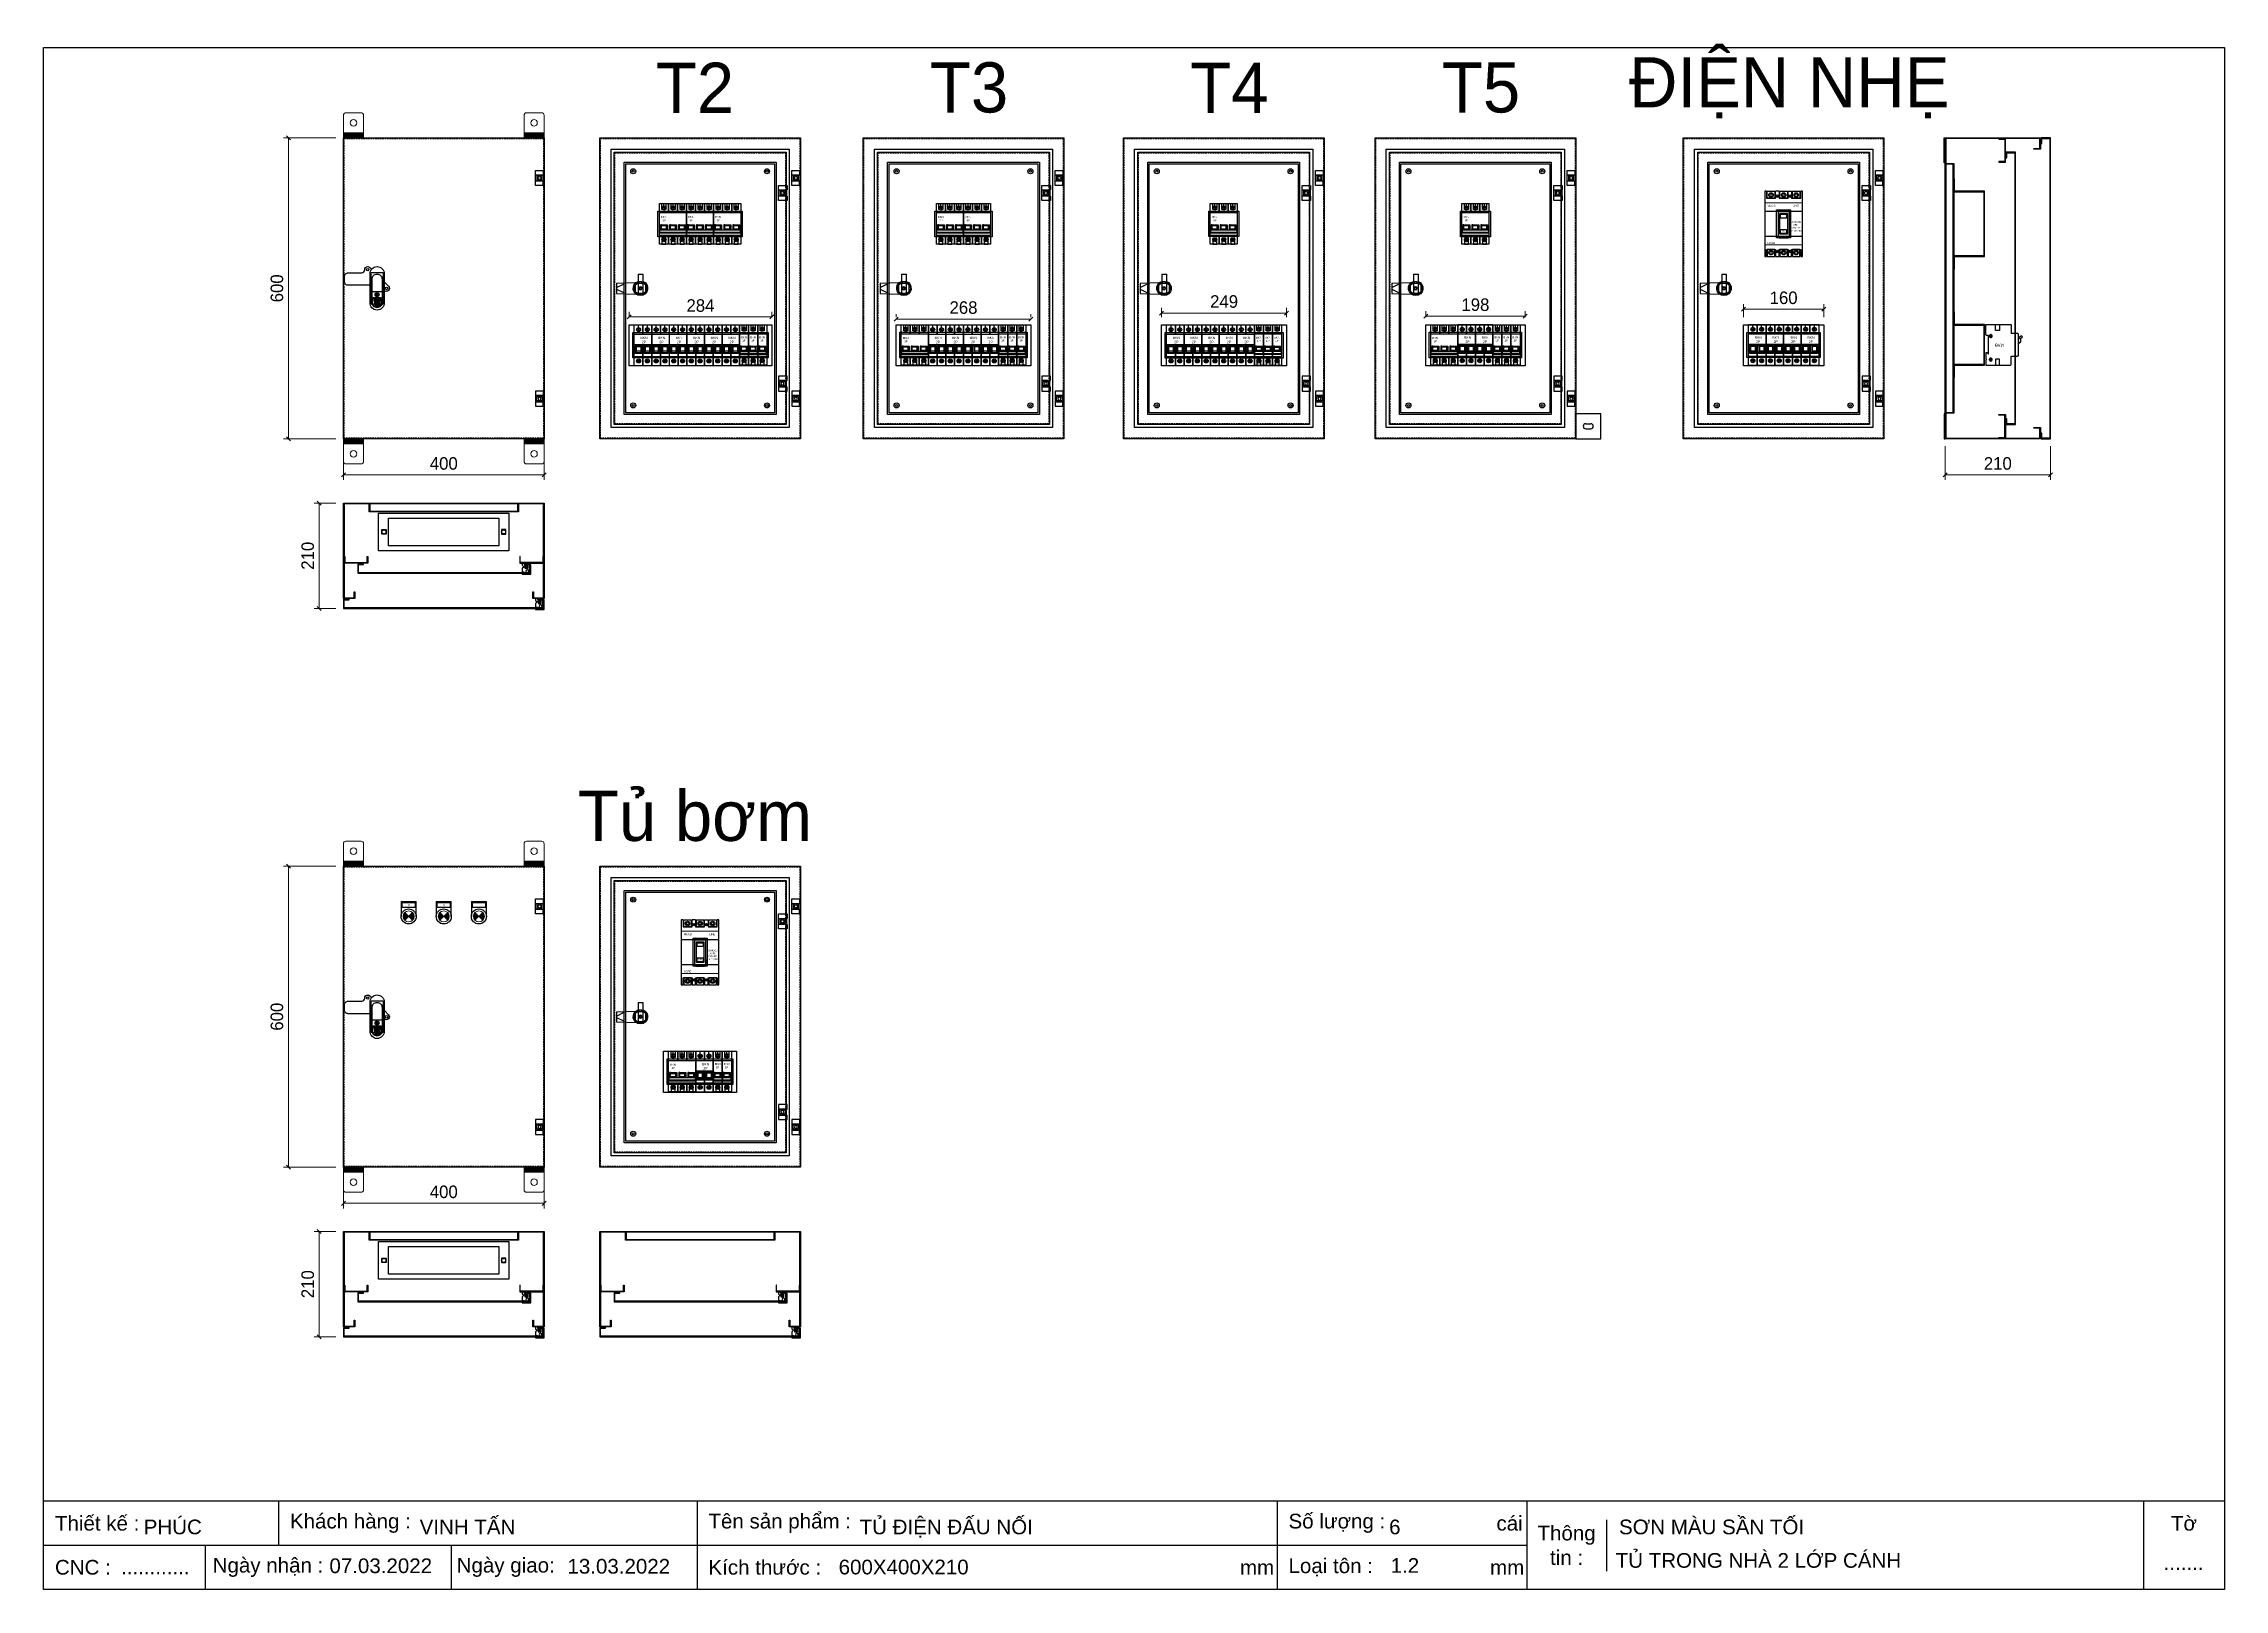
# Model space of a CAD drawing. Header units: millimetres. Extents: x 0 to 4348, y 0 to 3082.
import ezdxf
from ezdxf.enums import TextEntityAlignment as Align

# ---------------------------------------------------------------- set-up
doc = ezdxf.new("R2010")
doc.units = ezdxf.units.MM
doc.linetypes.add('HIDDEN2', pattern=[4.7625, 3.175, -1.5875])
for name, color, linetype, lineweight in [('0 TĂNG CỨNG', 7, 'Continuous', 15), ('07', 5, 'Continuous', 5), ('E_Electrical Equipment', 35, 'Continuous', 5)]:
    doc.layers.add(name, color=color, linetype=linetype, lineweight=lineweight)
for name, color, linetype in [('01', 7, 'HIDDEN2'), ('DIM', 253, 'Continuous'), ('HEATER', 1, 'Continuous')]:
    doc.layers.add(name, color=color, linetype=linetype)
doc.styles.add('Arial', font='arial.ttf')
doc.styles.add('Arial-Black', font='txt')
doc.dimstyles.new('Dim-25', dxfattribs={"dimtxt": 25, "dimasz": 8, "dimexe": 10, "dimexo": 15, "dimgap": 10, "dimtad": 1, "dimdec": 0, "dimtxsty": 'Standard', "dimblk": 'OBLIQUE', "dimcen": 10, "dimclrd": 5, "dimclre": 5, "dimclrt": 3, "dimazin": 3, "dimtfac": 1, "dimtdec": 0, "dimtmove": 0, "dimatfit": 3, "dimldrblk": 'OBLIQUE', "dimlwd": 9, "dimlwe": 9})

# ---------------------------------------------------------------- blocks, each defined once
blk = doc.blocks.new('HL003-2-2')
at = {"color": 1}
for p, q in [((15, 21), (15, 12)), ((15, -9), (15, 0)), ((16, 12), (17, 12)), ((16, 0), (17, 0))]:
    blk.add_line(p, q, dxfattribs=at)
blk.add_lwpolyline([(17, 0), (17, -9), (0, -9), (0, 21), (17, 21), (17, 12)], dxfattribs=at)
blk.add_lwpolyline([(0, 12), (16, 12), (16, 0), (0, 0)], close=True, dxfattribs=at)
blk.add_circle((8, 6), 3, dxfattribs=at)
blk = doc.blocks.new('AB301-3-1')
at = {"linetype": 'Continuous'}
h = blk.add_hatch(dxfattribs=at)
h.set_pattern_fill('ACAD_ISO09W100', color=1, scale=0.2)
h.set_pattern_definition([(0, (-368.0181, 431.8814), (0, 1), [4.8, -0.6, 1.2, -0.6, 1.2, -0.6])])
h.paths.add_polyline_path([(-4.1, -55, 0.118404), (0, -56, 0.118404), (4.1, -55), (7, -38.5), (-7, -38.5)])
at = {"color": 1, "linetype": 'Continuous'}
for p, q in [((-10, -25), (10, -25)), ((-7, -38.5), (7, -38.5)), ((-7, -38.5), (-4.1, -55)), ((7, -38.5), (4.1, -55))]:
    blk.add_line(p, q, dxfattribs=at)
for points in [[(-14, -12.5), (-57.5, -12.5, -0.414214), (-65, -5), (-65, 5, -0.414214), (-57.5, 12.5), (-30.7, 12.5, 0.414214), (-24.7, 18.5), (-24.7, 18.7)], [(-24.7, 18.7, -0.198912), (-23, 23), (-23, 23, -0.414214), (-14.5, 23), (-11, 19.5)], [(14, -5.5), (23, -14.5, -0.414214), (23, -23), (23, -23, -0.451305), (14, -22.4, -0.381561)]]:
    blk.add_lwpolyline(points, format="xyb", dxfattribs=at)
for points in [[(0, 25), (0, 25, -0.428242), (14, 10), (14, -47, -0.428242), (0, -62), (0, -62, -0.428242), (-14, -47), (-14, 10, -0.428242)], [(0, 10, -0.414214), (10, 0), (10, -47, -0.414214), (0, -57, -0.414214), (-10, -47), (-10, 0, -0.414214)], [(9, -39), (9, -47, -0.414214), (0, -56, -0.414214), (-9, -47), (-9, -39, -0.414214), (-7, -37), (7, -37, -0.414214)]]:
    blk.add_lwpolyline(points, format="xyb", close=True, dxfattribs=at)
blk.add_lwpolyline([(-1, -28), (1, -28), (1, -34), (-1, -34)], close=True, dxfattribs=at)
for centre, radius in [((-18.7, 18.7), 2.5), ((0, -31), 4), ((18.7, -18.7), 2.5)]:
    blk.add_circle(centre, radius, dxfattribs=at)
blk = doc.blocks.new('*D1')
at = {"color": 0, "linetype": 'ByBlock', "lineweight": -2}
for p, q in [((492, 2890.3), (484, 2898.3)), ((484, 2298.3), (492, 2290.3))]:
    blk.add_line(p, q, dxfattribs=at)
at = {"layer": 'Defpoints', "color": 0, "transparency": 16777216}
for p in [(597.9, 2894.3), (488, 2294.3), (597.9, 2294.3)]:
    blk.add_point(p, dxfattribs=at)
at = {"layer": 'DIM', "color": 5, "lineweight": 9, "transparency": 16777216}
for p, q in [((582.9, 2894.3), (478, 2894.3)), ((488, 2894.3), (488, 2294.3)), ((582.9, 2294.3), (478, 2294.3))]:
    blk.add_line(p, q, dxfattribs=at)
at = {"layer": 'DIM', "color": 3, "transparency": 16777216, "insert": (465.3, 2594.3), "char_height": 25, "attachment_point": 5, "rotation": 90}
blk.add_mtext('600', dxfattribs=at)
blk = doc.blocks.new('_Oblique')
at = {"color": 0, "linetype": 'ByBlock', "lineweight": -2}
blk.add_line((-0.5, -0.5), (0.5, 0.5), dxfattribs=at)
blk = doc.blocks.new('*D2')
at = {"color": 0, "linetype": 'ByBlock', "lineweight": -2}
for p, q in [((601.9, 2226.2), (593.9, 2218.2)), ((993.9, 2218.2), (1001.9, 2226.2))]:
    blk.add_line(p, q, dxfattribs=at)
at = {"layer": 'Defpoints', "color": 0, "transparency": 16777216}
for p in [(597.9, 2294.3), (997.9, 2294.3), (997.9, 2222.2)]:
    blk.add_point(p, dxfattribs=at)
at = {"layer": 'DIM', "color": 5, "lineweight": 9, "transparency": 16777216}
for p, q in [((597.9, 2279.3), (597.9, 2212.2)), ((997.9, 2279.3), (997.9, 2212.2)), ((597.9, 2222.2), (997.9, 2222.2))]:
    blk.add_line(p, q, dxfattribs=at)
at = {"layer": 'DIM', "color": 3, "transparency": 16777216, "insert": (797.9, 2245), "char_height": 25, "attachment_point": 5}
blk.add_mtext('400', dxfattribs=at)
blk = doc.blocks.new('*D3')
at = {"color": 0, "linetype": 'ByBlock', "lineweight": -2}
for p, q in [((3795.6, 2226.2), (3787.6, 2218.2)), ((3997.6, 2218.2), (4005.6, 2226.2))]:
    blk.add_line(p, q, dxfattribs=at)
at = {"layer": 'Defpoints', "color": 0, "transparency": 16777216}
for p in [(3791.6, 2294.3), (4001.6, 2294.3), (4001.6, 2222.2)]:
    blk.add_point(p, dxfattribs=at)
at = {"layer": 'DIM', "color": 5, "lineweight": 9, "transparency": 16777216}
for p, q in [((3791.6, 2279.3), (3791.6, 2212.2)), ((4001.6, 2279.3), (4001.6, 2212.2)), ((3791.6, 2222.2), (4001.6, 2222.2))]:
    blk.add_line(p, q, dxfattribs=at)
at = {"layer": 'DIM', "color": 3, "transparency": 16777216, "insert": (3896.6, 2245), "char_height": 25, "attachment_point": 5}
blk.add_mtext('210', dxfattribs=at)
blk = doc.blocks.new('KHUNG CHUẨN')
at = {"color": 7}
for p, q in [((19889.2, -28535.2), (16919.2, -28535.2)), ((17239.2, -28535.2), (17239.2, -28595.2)), ((17809.2, -28535.2), (17809.2, -28655.2)), ((18599.2, -28535.2), (18599.2, -28655.2)), ((18939.2, -28535.2), (18939.2, -28655.2)), ((19779.2, -28535.2), (19779.2, -28655.2)), ((19047.6, -28560.2), (19047.6, -28630.2)), ((18939.2, -28595.2), (16919.2, -28595.2)), ((17139.2, -28595.2), (17139.2, -28655.2)), ((17474.2, -28595.2), (17474.2, -28655.2))]:
    blk.add_line(p, q, dxfattribs=at)
blk.add_lwpolyline([(16919.2, -26555.2), (19889.2, -26555.2), (19889.2, -28655.2), (16919.2, -28655.2)], close=True, dxfattribs=at)
at = {"color": 2, "char_height": 20, "style": 'Arial'}
for s, insert, width, attachment_point in [('  Thiết kế :', (16919.2, -28565.2), 917.634, 4), ('  Khách hàng :', (17239.2, -28565.2), 917.634, 4), ('  Tên sản phẩm :', (17809.2, -28565.2), 917.634, 4), ('  Số lượng :', (18599.2, -28565.2), 917.634, 4), ('cái', (18897.9, -28565.2), 63.517, 4), ('Thông\\Ptin :', (18993.4, -28595.2), 108.311, 5), ('Tờ', (19834.2, -28565.2), 110, 5), ('  CNC :', (16919.2, -28625.2), 917.634, 4), ('  Ngày nhận :', (17134, -28625.2), 556.651, 4), ('  Ngày giao:', (17466.3, -28625.2), 556.651, 4), ('  Kích thước :', (17809.2, -28625.2), 917.634, 4), ('mm', (18548.6, -28625.2), 73.831, 4), ('  Loại tôn :', (18599.2, -28625.2), 917.634, 4), ('mm', (18889.2, -28625.2), 917.634, 4)]:
    blk.add_mtext(s, dxfattribs=dict(at, insert=insert, width=width, attachment_point=attachment_point))
at = {"color": 3, "style": 'Arial'}
for tag, p in [('#01', (17055.6, -28580.1)), ('#02', (17431.4, -28580.1)), ('#03', (18030.6, -28580.1)), ('#08', (18751.7, -28580.1)), ('#10', (19064.8, -28580.1)), ('#04', (17024.8, -28634.6)), ('#05', (17308.5, -28633)), ('#06', (17632.7, -28633.7)), ('#07', (18002, -28634.7)), ('#09', (18753.8, -28632.6)), ('#11', (19060.3, -28625.7)), ('#12', (19806.5, -28628.9))]:
    blk.add_attdef(tag, p, '', height=20, dxfattribs=at)
blk = doc.blocks.new('BKN 3P')
at = {"color": 7}
for p, q in [((9, -5), (9, 0)), ((27, -5), (27, 0)), ((45, -5), (45, 0)), ((0, -18), (18, -18)), ((4, -42.5), (14, -42.5)), ((8.3, -9), (5.8, -6.5)), ((5.8, -11.5), (8.3, -9)), ((9, -8.3), (6.5, -5.8)), ((6.5, -12.2), (9, -9.7)), ((9, -8.3), (11.5, -5.8)), ((11.5, -12.2), (9, -9.7)), ((9.7, -9), (12.2, -6.5)), ((12.2, -11.5), (9.7, -9)), ((18, -18), (36, -18)), ((22, -42.5), (32, -42.5)), ((26.3, -9), (23.8, -6.5)), ((23.8, -11.5), (26.3, -9)), ((27, -8.3), (24.5, -5.8)), ((24.5, -12.2), (27, -9.7)), ((27, -8.3), (29.5, -5.8)), ((29.5, -12.2), (27, -9.7)), ((27.7, -9), (30.2, -6.5)), ((30.2, -11.5), (27.7, -9)), ((36, -18), (54, -18)), ((40, -42.5), (50, -42.5)), ((44.3, -9), (41.8, -6.5)), ((41.8, -11.5), (44.3, -9)), ((45, -8.3), (42.5, -5.8)), ((42.5, -12.2), (45, -9.7)), ((45, -8.3), (47.5, -5.8)), ((47.5, -12.2), (45, -9.7)), ((45.7, -9), (48.2, -6.5)), ((48.2, -11.5), (45.7, -9)), ((0, -63), (18, -63)), ((1, -57.1), (53, -57.1)), ((1, -57.6), (53, -57.6)), ((1, -58.1), (53, -58.1)), ((1, -58.6), (53, -58.6)), ((4, -44), (14, -44)), ((4.5, -52.5), (4.5, -50.5)), ((4.5, -50.5), (13.5, -50.5)), ((5.8, -69.5), (8.3, -72)), ((8.3, -72), (5.8, -74.5)), ((6.5, -68.8), (9, -71.3)), ((9, -72.7), (6.5, -75.2)), ((11.5, -68.8), (9, -71.3)), ((9, -72.7), (11.5, -75.2)), ((12.2, -69.5), (9.7, -72)), ((9.7, -72), (12.2, -74.5)), ((13.5, -52.5), (13.5, -50.5)), ((18, -63), (36, -63)), ((22, -44), (32, -44)), ((22.5, -52.5), (22.5, -50.5)), ((22.5, -50.5), (31.5, -50.5)), ((23.8, -69.5), (26.3, -72)), ((26.3, -72), (23.8, -74.5)), ((24.5, -68.8), (27, -71.3)), ((27, -72.7), (24.5, -75.2)), ((29.5, -68.8), (27, -71.3)), ((27, -72.7), (29.5, -75.2)), ((30.2, -69.5), (27.7, -72)), ((27.7, -72), (30.2, -74.5)), ((31.5, -52.5), (31.5, -50.5)), ((36, -63), (54, -63)), ((40, -44), (50, -44)), ((40.5, -52.5), (40.5, -50.5)), ((40.5, -50.5), (49.5, -50.5)), ((41.8, -69.5), (44.3, -72)), ((44.3, -72), (41.8, -74.5)), ((42.5, -68.8), (45, -71.3)), ((45, -72.7), (42.5, -75.2)), ((47.5, -68.8), (45, -71.3)), ((45, -72.7), (47.5, -75.2)), ((48.2, -69.5), (45.7, -72)), ((45.7, -72), (48.2, -74.5)), ((49.5, -52.5), (49.5, -50.5))]:
    blk.add_line(p, q, dxfattribs=at)
for points in [[(18, -63), (18, -81), (0, -81), (0, 0), (18, 0), (18, -18)], [(18, -18), (18, 0), (36, 0), (36, -18)], [(36, -18), (36, 0), (54, 0), (54, -81), (36, -81), (36, -63)], [(36, -63), (36, -81), (18, -81), (18, -63)]]:
    blk.add_lwpolyline(points, dxfattribs=at)
at = {"color": 1}
for points in [[(5, 0), (13, 0), (13, -12), (5, -12)], [(23, 0), (31, 0), (31, -12), (23, -12)], [(41, 0), (49, 0), (49, -12), (41, -12)], [(5, -81), (13, -81), (13, -69), (5, -69)], [(23, -81), (31, -81), (31, -69), (23, -69)], [(41, -81), (49, -81), (49, -69), (41, -69)]]:
    blk.add_lwpolyline(points, close=True, dxfattribs=at)
at = {"color": 7}
for points in [[(4, -42.5), (2, -42.5), (2, -52.5), (4, -52.5)], [(14, -42.5), (16, -42.5), (16, -52.5), (14, -52.5)], [(22, -42.5), (20, -42.5), (20, -52.5), (22, -52.5)], [(32, -42.5), (34, -42.5), (34, -52.5), (32, -52.5)], [(40, -42.5), (38, -42.5), (38, -52.5), (40, -52.5)], [(50, -42.5), (52, -42.5), (52, -52.5), (50, -52.5)], [(1, -52.5), (53, -52.5), (53, -58.6), (1, -58.6)]]:
    blk.add_lwpolyline(points, close=True, dxfattribs=at)
for centre in [(9, -9), (27, -9), (45, -9), (9, -72), (27, -72), (45, -72)]:
    blk.add_circle(centre, 4.02, dxfattribs=at)
at = {"insert": (8.6, -29.8), "char_height": 4, "attachment_point": 5}
blk.add_mtext_dynamic_manual_height_columns('{\\C1;BKN\\P\\pi1.598;3P}', width=17.271, gutter_width=1, heights=[0], dxfattribs=at)
blk = doc.blocks.new('BKN 2P')
at = {"color": 7}
for p, q in [((8.8, -5.7), (8.8, 0)), ((26.3, -5.7), (26.3, 0)), ((0, -18.8), (17.5, -18.8)), ((4.1, -41.9), (4.1, -55.2)), ((4.1, -43.3), (13.1, -43.3)), ((5.5, -12), (11.3, -6.6)), ((5.6, -7.3), (11.4, -12.8)), ((6.1, -12.7), (11.9, -7.2)), ((6.3, -6.6), (12, -12.1)), ((13.1, -41.9), (13.1, -55.2)), ((17.5, -18.8), (35, -18.8)), ((21.7, -41.9), (21.7, -55.2)), ((21.7, -43.3), (30.7, -43.3)), ((23, -12), (28.8, -6.6)), ((23.2, -7.3), (29, -12.8)), ((23.7, -12.7), (29.5, -7.2)), ((23.9, -6.6), (29.5, -12.1)), ((30.7, -41.9), (30.7, -55.2)), ((0, -63.2), (17.5, -63.2)), ((2.1, -55.2), (15.2, -55.2)), ((4.1, -52.4), (13.1, -52.4)), ((5.5, -70), (11.3, -75.4)), ((5.6, -74.7), (11.4, -69.2)), ((6.1, -69.2), (11.9, -74.8)), ((6.3, -75.4), (12, -69.8)), ((17.5, -63.2), (35, -63.2)), ((19.6, -55.2), (32.7, -55.2)), ((21.7, -52.4), (30.7, -52.4)), ((23, -70), (28.8, -75.4)), ((23.2, -74.7), (29, -69.2)), ((23.7, -69.2), (29.5, -74.8)), ((23.9, -75.4), (29.5, -69.8))]:
    blk.add_line(p, q, dxfattribs=at)
blk.add_line((0, -39.2), (35, -39.2))
for points in [[(17.5, -39.2), (17.5, -82), (0, -82), (0, 0), (17.5, 0), (17.5, -18.8)], [(17.5, -18.8), (17.5, 0), (35, 0), (35, -82), (17.5, -82), (17.5, -39.2)]]:
    blk.add_lwpolyline(points, dxfattribs=at)
for points in [[(2.1, -41.9), (15.2, -41.9), (15.2, -57.7), (2.1, -57.7)], [(19.6, -41.9), (32.7, -41.9), (32.7, -57.7), (19.6, -57.7)]]:
    blk.add_lwpolyline(points, close=True, dxfattribs=at)
for centre in [(8.8, -9.7), (26.3, -9.7), (8.8, -72.3), (26.3, -72.3)]:
    blk.add_circle(centre, 4.02, dxfattribs=at)
at = {"insert": (10.5, -23.6), "char_height": 5, "attachment_point": 1}
blk.add_mtext_dynamic_manual_height_columns('\\pi1.99689;{\\C1;BKN\\P\\pi4.61796;2P}', width=17.271, gutter_width=1, heights=[0], dxfattribs=at)
blk = doc.blocks.new('BKN 1P')
at = {"color": 7}
for p, q in [((9, -5), (9, 0)), ((0, -18), (18, -18)), ((4, -42.5), (14, -42.5)), ((8.3, -9), (5.8, -6.5)), ((5.8, -11.5), (8.3, -9)), ((9, -8.3), (6.5, -5.8)), ((6.5, -12.2), (9, -9.7)), ((9, -8.3), (11.5, -5.8)), ((11.5, -12.2), (9, -9.7)), ((9.7, -9), (12.2, -6.5)), ((12.2, -11.5), (9.7, -9)), ((0, -63), (18, -63)), ((1, -57.1), (17, -57.1)), ((1, -57.6), (17, -57.6)), ((1, -58.1), (17, -58.1)), ((1, -58.6), (17, -58.6)), ((4, -44), (14, -44)), ((4.5, -52.5), (4.5, -50.5)), ((4.5, -50.5), (13.5, -50.5)), ((5.8, -69.5), (8.3, -72)), ((8.3, -72), (5.8, -74.5)), ((6.5, -68.8), (9, -71.3)), ((9, -72.7), (6.5, -75.2)), ((11.5, -68.8), (9, -71.3)), ((9, -72.7), (11.5, -75.2)), ((12.2, -69.5), (9.7, -72)), ((9.7, -72), (12.2, -74.5)), ((13.5, -52.5), (13.5, -50.5))]:
    blk.add_line(p, q, dxfattribs=at)
for points in [[(0, 0), (18, 0), (18, -81), (0, -81)], [(4, -42.5), (2, -42.5), (2, -52.5), (4, -52.5)], [(14, -42.5), (16, -42.5), (16, -52.5), (14, -52.5)], [(1, -52.5), (17, -52.5), (17, -58.6), (1, -58.6)]]:
    blk.add_lwpolyline(points, close=True, dxfattribs=at)
at = {"color": 1}
for points in [[(5, 0), (13, 0), (13, -12), (5, -12)], [(5, -81), (13, -81), (13, -69), (5, -69)]]:
    blk.add_lwpolyline(points, close=True, dxfattribs=at)
at = {"color": 7}
for centre in [(9, -9), (9, -72)]:
    blk.add_circle(centre, 4.02, dxfattribs=at)
at = {"insert": (8.6, -28.5), "char_height": 4, "attachment_point": 5}
blk.add_mtext_dynamic_manual_height_columns('{\\C1;BKN\\P1P}', width=17.271, gutter_width=1, heights=[0], dxfattribs=at)
blk = doc.blocks.new('SDGFGHGHG')
at = {"layer": 'HEATER'}
for p, q in [((860892.9, 570780.5), (860931.6, 570782)), ((860892.9, 570760.5), (860892.9, 570780.5)), ((860892.9, 570771.9), (860906.3, 570778.7)), ((860892.9, 570769.1), (860906.3, 570762.4)), ((860935.9, 570742), (860935.9, 570784.3)), ((860937.5, 570771.3), (860939.5, 570771.3)), ((860937.5, 570769.8), (860939.5, 570769.8)), ((860939.5, 570773.5), (860939.5, 570771.3)), ((860939.5, 570769.8), (860939.5, 570767.6)), ((860941.3, 570773.5), (860941.3, 570771.3)), ((860941.3, 570771.3), (860943.4, 570771.3)), ((860941.3, 570769.8), (860941.3, 570767.6)), ((860941.3, 570769.8), (860943.4, 570769.8)), ((860944.9, 570742), (860944.9, 570784.3)), ((860892.9, 570760.5), (860931.6, 570759.1)), ((860935.9, 570742), (860944.9, 570742))]:
    blk.add_line(p, q, dxfattribs=at)
blk.add_circle((860940.4, 570770.5), 3.08, dxfattribs=at)
blk.add_arc((860940.4, 570770.5), 14.5, 288.08, 251.92, dxfattribs=at)
blk = doc.blocks.new('SĐFHGGH')
at = {"layer": 'HEATER'}
for points in [[(860928.8, 570702.4), (860927.4, 570702.4), (860927.4, 570708.4), (860928.8, 570708.4)], [(860943.4, 570717), (860943.4, 570718.4), (860937.4, 570718.4), (860937.4, 570717)], [(860943.4, 570693.8), (860943.4, 570692.4), (860937.4, 570692.4), (860937.4, 570693.8)], [(860952.1, 570702.4), (860953.4, 570702.4), (860953.4, 570708.4), (860952.1, 570708.4)]]:
    blk.add_lwpolyline(points, dxfattribs=at)
for start, end in [(104.4775, 165.5225), (194.4775, 255.5225), (14.4775, 75.5225), (284.4775, 345.5225)]:
    blk.add_arc((860940.4, 570705.4), 12, start, end, dxfattribs=at)
blk = doc.blocks.new('MS722')
for name, p in [('SDGFGHGHG', (-860940.4, -570770.5)), ('SĐFHGGH', (-860940.4, -570705.4))]:
    blk.add_blockref(name, p)
blk = doc.blocks.new('HCC BKN')
for p, q in [((0, -9.7), (0, 0)), ((0, 0), (49, 0)), ((0, -24.6), (0, -12.1)), ((5, -22), (1.6, -24.8)), ((5, -22), (5, -59)), ((5.6, -10.9), (13.4, -10.9)), ((9.6, -6.9), (9.6, -14.9)), ((50, -1), (50, -18)), ((0, -60), (0, -81)), ((0, -81), (49, -81)), ((5, -59), (1, -59)), ((5.3, -57.7), (13.4, -57.7)), ((9.6, -53.7), (9.6, -61.7)), ((50, -80), (50, -63)), ((71.1, -58.6), (66.2, -54.8)), ((68.2, -52.5), (73, -56.3)), ((73, -56.3), (71.1, -58.6))]:
    blk.add_line(p, q)
at = {"color": 1}
for points in [[(19, 0), (27, 0), (27, -12), (19, -12)], [(19, -81), (27, -81), (27, -69), (19, -69)]]:
    blk.add_lwpolyline(points, close=True, dxfattribs=at)
at = {"color": 7}
blk.add_lwpolyline([(50, -18), (63, -18, -0.414214), (65, -20), (65, -61, -0.414214), (63, -63), (50, -63)], format="xyb", dxfattribs=at)
for centre, radius in [((9.6, -10.9), 2.97), ((9.6, -10.9), 1.26), ((9.6, -57.7), 2.97), ((9.6, -57.7), 1.26)]:
    blk.add_circle(centre, radius)
for centre, radius, start, end in [((49, -1), 1, 0, 90), ((-0.5, -10.9), 1.25, 291.7646, 68.2354), ((0.9, -23.7), 1.23, 222.1341, 301.7407), ((61.8, -49), 7.23, 295.9027, 64.0973), ((1, -60), 1, 90, 180), ((49, -80), 1, 270, 0)]:
    blk.add_arc(centre, radius, start, end)
at = {"color": 1, "insert": (18.4, -36.4), "char_height": 6, "attachment_point": 1}
blk.add_mtext('\\A1;BKN ', dxfattribs=at)
blk = doc.blocks.new('Tai treo 2')
at = {"color": 8}
blk.add_line((0, 0), (0, 50), dxfattribs=at)
at = {"color": 2}
for p, q in [((20, 30), (30, 30)), ((20, 20), (30, 20))]:
    blk.add_line(p, q, dxfattribs=at)
at = {"color": 8}
blk.add_lwpolyline([(0, 0), (50, 0), (50, 50), (0, 50)], dxfattribs=at)
at = {"color": 2}
for centre, start, end in [((20, 25), 90, 270), ((30, 25), 270, 90)]:
    blk.add_arc(centre, 5, start, end, dxfattribs=at)
blk = doc.blocks.new('*D4')
at = {"color": 0, "linetype": 'ByBlock', "lineweight": -2}
for p, q in [((492, 1437.9), (484, 1445.9)), ((484, 845.9), (492, 837.9))]:
    blk.add_line(p, q, dxfattribs=at)
at = {"layer": 'Defpoints', "color": 0, "transparency": 16777216}
for p in [(597.9, 1441.9), (488, 841.9), (597.9, 841.9)]:
    blk.add_point(p, dxfattribs=at)
at = {"layer": 'DIM', "color": 5, "lineweight": 9, "transparency": 16777216}
for p, q in [((582.9, 1441.9), (478, 1441.9)), ((488, 1441.9), (488, 841.9)), ((582.9, 841.9), (478, 841.9))]:
    blk.add_line(p, q, dxfattribs=at)
at = {"layer": 'DIM', "color": 3, "transparency": 16777216, "insert": (465.3, 1141.9), "char_height": 25, "attachment_point": 5, "rotation": 90}
blk.add_mtext('600', dxfattribs=at)
blk = doc.blocks.new('*D5')
at = {"color": 0, "linetype": 'ByBlock', "lineweight": -2}
for p, q in [((601.9, 773.8), (593.9, 765.8)), ((993.9, 765.8), (1001.9, 773.8))]:
    blk.add_line(p, q, dxfattribs=at)
at = {"layer": 'Defpoints', "color": 0, "transparency": 16777216}
for p in [(597.9, 841.9), (997.9, 841.9), (997.9, 769.8)]:
    blk.add_point(p, dxfattribs=at)
at = {"layer": 'DIM', "color": 5, "lineweight": 9, "transparency": 16777216}
for p, q in [((597.9, 826.9), (597.9, 759.8)), ((997.9, 826.9), (997.9, 759.8)), ((597.9, 769.8), (997.9, 769.8))]:
    blk.add_line(p, q, dxfattribs=at)
at = {"layer": 'DIM', "color": 3, "transparency": 16777216, "insert": (797.9, 792.6), "char_height": 25, "attachment_point": 5}
blk.add_mtext('400', dxfattribs=at)
blk = doc.blocks.new('Den XANH')
h = blk.add_hatch(color=5)
h.paths.add_polyline_path([(15, 15), (22.8, 7.2, 0.198912), (26, 15, 0.198912), (22.8, 22.8)])
h.paths.add_polyline_path([(15, 15), (7.2, 22.8, 0.198912), (4, 15, 0.198912), (7.2, 7.2)])
at = {"color": 7}
for p, q in [((0, 45), (30, 45)), ((0, 45), (0, 15)), ((30, 15), (30, 45))]:
    blk.add_line(p, q, dxfattribs=at)
blk.add_lwpolyline([(2, 43), (28, 43), (28, 33), (2, 33)], close=True, dxfattribs=at)
blk.add_circle((15, 15), 15, dxfattribs=at)
at = {"layer": '07', "color": 5, "linetype": 'Continuous', "lineweight": 5, "ltscale": 3}
for p, q in [((22.8, 22.8), (7.2, 7.2)), ((7.2, 22.8), (22.8, 7.2))]:
    blk.add_line(p, q, dxfattribs=at)
blk.add_circle((15, 15), 11, dxfattribs=at)
at = {"layer": '01', "color": 2, "linetype": 'Continuous', "lineweight": 5, "style": 'Arial-Black'}
blk.add_attdef('T-SP', text='', height=2.4, dxfattribs=at).set_placement((15.2, 36), align=Align.CENTER)
blk = doc.blocks.new('Den DO')
h = blk.add_hatch(color=1)
h.paths.add_polyline_path([(7.2, 7.2), (15, 15), (7.2, 22.8, 0.198912), (4, 15, 0.198912)])
h.paths.add_polyline_path([(26, 15, 0.198912), (22.8, 22.8), (15, 15), (22.8, 7.2, 0.198912)])
at = {"color": 7}
for p, q in [((0, 45), (30, 45)), ((0, 45), (0, 15)), ((30, 15), (30, 45))]:
    blk.add_line(p, q, dxfattribs=at)
blk.add_lwpolyline([(2, 43), (28, 43), (28, 33), (2, 33)], close=True, dxfattribs=at)
blk.add_circle((15, 15), 15, dxfattribs=at)
at = {"layer": '07', "color": 1, "linetype": 'Continuous', "lineweight": 5, "ltscale": 3}
for p, q in [((22.8, 22.8), (7.2, 7.2)), ((7.2, 22.8), (22.8, 7.2))]:
    blk.add_line(p, q, dxfattribs=at)
blk.add_circle((15, 15), 11, dxfattribs=at)
at = {"layer": '01', "color": 2, "linetype": 'Continuous', "lineweight": 5, "style": 'Arial-Black'}
blk.add_attdef('T-SP', text='', height=2.4, dxfattribs=at).set_placement((15.2, 36), align=Align.CENTER)
blk = doc.blocks.new('Den VANG')
h = blk.add_hatch(color=2)
h.paths.add_polyline_path([(22.8, 7.2, 0.198912), (26, 15, 0.198912), (22.8, 22.8), (15, 15)])
h.paths.add_polyline_path([(7.2, 7.2), (15, 15), (7.2, 22.8, 0.198912), (4, 15, 0.198912)])
at = {"color": 7}
for p, q in [((0, 45), (30, 45)), ((0, 45), (0, 15)), ((30, 15), (30, 45))]:
    blk.add_line(p, q, dxfattribs=at)
blk.add_lwpolyline([(2, 43), (28, 43), (28, 33), (2, 33)], close=True, dxfattribs=at)
blk.add_circle((15, 15), 15, dxfattribs=at)
at = {"layer": '07', "color": 2, "linetype": 'Continuous', "lineweight": 5, "ltscale": 3}
for p, q in [((22.8, 22.8), (7.2, 7.2)), ((7.2, 22.8), (22.8, 7.2))]:
    blk.add_line(p, q, dxfattribs=at)
blk.add_circle((15, 15), 11, dxfattribs=at)
at = {"layer": '01', "color": 2, "linetype": 'Continuous', "lineweight": 5, "style": 'Arial-Black'}
blk.add_attdef('T-SP', text='', height=2.4, dxfattribs=at).set_placement((15.2, 36), align=Align.CENTER)
blk = doc.blocks.new('CB LS 30AF 3P')
at = {"lineweight": 30}
blk.add_line((46.5, 0), (53.5, 0), dxfattribs=at)
for p, q in [((75, -40), (0, -40)), ((26.5, -39.1), (26.5, -90.9)), ((26.5, -40), (48.5, -40)), ((28.5, -37.1), (46.5, -37.1)), ((48.5, -39.1), (48.5, -90.9)), ((30, -44.3), (45, -44.3)), ((30, -85.7), (30, -44.3)), ((45, -85.7), (30, -85.7)), ((31.5, -45.9), (43.5, -45.9)), ((31.5, -53.4), (31.5, -45.9)), ((43.5, -53.4), (31.5, -53.4)), ((31.5, -76.4), (43.5, -76.4)), ((31.5, -83.9), (31.5, -76.4)), ((43.5, -83.9), (31.5, -83.9)), ((43.5, -45.9), (43.5, -53.4)), ((43.5, -76.4), (43.5, -83.9)), ((45, -44.3), (45, -85.7)), ((75, -90), (0, -90)), ((28.5, -92.9), (46.5, -92.9))]:
    blk.add_line(p, q)
at = {"color": 4}
for p, q in [((23, -9.8), (27, -9.8)), ((25, -7.8), (25, -11.8)), ((52, -9.8), (48, -9.8)), ((50, -7.8), (50, -11.8)), ((27, -120.2), (23, -120.2)), ((25, -118.2), (25, -122.2)), ((48, -120.2), (52, -120.2)), ((50, -118.2), (50, -122.2))]:
    blk.add_line(p, q, dxfattribs=at)
at = {"lineweight": 30}
for points in [[(3.5, 0), (0, 0), (0, -130), (3.5, -130)], [(3.5, 0), (3.5, -14), (21.5, -14), (21.5, 0)], [(28.5, 0), (21.5, 0)], [(28.5, 0), (28.5, -14), (46.5, -14), (46.5, 0)], [(53.5, 0), (53.5, -14), (71.5, -14), (71.5, 0)], [(71.5, -130), (75, -130), (75, 0), (71.5, 0)], [(3.5, -130), (3.5, -116), (21.5, -116), (21.5, -130)], [(21.5, -130), (28.5, -130)], [(28.5, -130), (28.5, -116), (46.5, -116), (46.5, -130)], [(46.5, -130), (53.5, -130)], [(53.5, -130), (53.5, -116), (71.5, -116), (71.5, -130)]]:
    blk.add_lwpolyline(points, dxfattribs=at)
for centre, radius, start, end in [((28.5, -39.1), 2, 90, 180), ((46.5, -39.1), 2, 0, 90), ((48.5, -84), 2.5, 270, 90), ((28.5, -90.9), 2, 180, 270), ((46.5, -90.9), 2, 270, 0)]:
    blk.add_arc(centre, radius, start, end)
at = {"layer": 'E_Electrical Equipment', "color": 0}
for p, q in [((21.5, 0), (28.5, 0)), ((75, -23), (0, -23)), ((75, -107), (0, -107)), ((21.5, -130), (28.5, -130)), ((46.5, -130), (53.5, -130))]:
    blk.add_line(p, q, dxfattribs=at)
for centre in [(12.5, -7.5), (37.5, -7.5), (62.5, -7.5), (12.5, -122.5), (37.5, -122.5), (62.5, -122.5)]:
    blk.add_circle(centre, 2.5, dxfattribs=at)
blk.add_text('ON', height=3).set_placement((33.8, -81))
at = {"attachment_point": 1}
for s, width, insert, char_height in [('MCCB', 14.078, (5, -27), 4), ('LINE', 14.078, (55.5, -27), 4), ('PUSH TO TRIP', 37.658, (49.5, -78), 2.5), ('LOAD', 14.078, (5.5, -101), 4)]:
    blk.add_mtext_dynamic_manual_height_columns(s, width=width, gutter_width=1, heights=[0], dxfattribs=dict(at, insert=insert, char_height=char_height))
at = {"color": 3, "char_height": 1.5, "attachment_point": 1}
for insert in [(11.3, -6.6), (36.3, -6.6), (61.3, -6.6), (11.3, -121.6), (36.3, -121.6), (61.3, -121.6)]:
    blk.add_mtext_dynamic_manual_height_columns('{\\C7;M5}', width=4.338, gutter_width=1, heights=[0], dxfattribs=dict(at, insert=insert))
at = {"color": 1, "char_height": 1.5}
for insert, attachment_point in [((23.8, -8.8), 1), ((51.2, -8.8), 3), ((26.2, -119.3), 3), ((48.8, -119.3), 1)]:
    blk.add_mtext_dynamic_manual_height_columns('M5', width=4.338, gutter_width=1, heights=[0], dxfattribs=dict(at, insert=insert, attachment_point=attachment_point))
blk = doc.blocks.new('LS 100AF 3P')
at = {"color": 1}
for points in [[(5, 0), (20, 0), (20, -14), (5, -14)], [(5, -130), (20, -130), (20, -116), (5, -116)]]:
    blk.add_lwpolyline(points, close=True, dxfattribs=at)
at = {"color": 2}
for points in [[(30, 0), (45, 0), (45, -14), (30, -14)], [(30, -130), (45, -130), (45, -116), (30, -116)]]:
    blk.add_lwpolyline(points, close=True, dxfattribs=at)
at = {"color": 5}
for points in [[(55, 0), (70, 0), (70, -14), (55, -14)], [(55, -130), (70, -130), (70, -116), (55, -116)]]:
    blk.add_lwpolyline(points, close=True, dxfattribs=at)
at = {"color": 1}
for centre in [(12.5, -7.5), (12.5, -122.5)]:
    blk.add_circle(centre, 4.5, dxfattribs=at)
at = {"color": 4}
for centre in [(25, -9.8), (50, -9.8), (25, -120.2), (50, -120.2)]:
    blk.add_circle(centre, 2.5, dxfattribs=at)
at = {"color": 2}
for centre in [(37.5, -7.5), (37.5, -122.5)]:
    blk.add_circle(centre, 4.5, dxfattribs=at)
at = {"color": 5}
for centre in [(62.5, -7.5), (62.5, -122.5)]:
    blk.add_circle(centre, 4.5, dxfattribs=at)
blk.add_blockref('CB LS 30AF 3P', (0, 0))
at = {"insert": (42.7, -59.5), "char_height": 3.5, "attachment_point": 1}
blk.add_mtext_dynamic_manual_height_columns('\\pi8.28487;{\\C1;LS MCCB\\P\\pi14.01713;ABN\\P\\pi10.11007;103c-3P}', width=37.687, gutter_width=1, heights=[0], dxfattribs=at)
blk = doc.blocks.new('HL003-2-3')
h = blk.add_hatch()
h.set_pattern_fill('ANSI31', color=2, scale=0.5, style=0)
h.set_pattern_definition([(45, (8435.407, 86016.9664), (-1.122532015, 1.122532015), [])])
h.paths.add_polyline_path([(11, 10), (5, 10), (5, 0), (11, 0)])
at = {"color": 1}
for p, q in [((0, 22), (17, 22)), ((0, 20), (0, 22)), ((0, 20), (15, 20)), ((4, 18), (0, 18)), ((0, 10), (0, 18)), ((0, 10), (8, 3)), ((0, 4), (3.4, 7)), ((0, 0), (0, 4)), ((16, 0), (0, 0)), ((4, 20), (4, 18)), ((17, 3), (8, 3)), ((15, 20), (15, 3)), ((16, 3), (16, 0)), ((17, 22), (17, 3))]:
    blk.add_line(p, q, dxfattribs=at)
at = {"color": 2}
blk.add_lwpolyline([(5, 10), (11, 10), (11, 0), (5, 0)], close=True, dxfattribs=at)
at = {"color": 1}
blk.add_circle((10, 16), 3, dxfattribs=at)
blk.add_circle((10, 16), 3, dxfattribs=at)
blk = doc.blocks.new('*D6')
at = {"color": 5, "lineweight": 9, "ltscale": 3, "transparency": 16777216}
for p, q in [((582.9, 2166.1), (539.5, 2166.1)), ((549.5, 2166.1), (549.5, 1956.1)), ((582.9, 1956.1), (539.5, 1956.1))]:
    blk.add_line(p, q, dxfattribs=at)
at = {"color": 0, "linetype": 'ByBlock', "lineweight": -2}
for p, q in [((553.5, 2162.1), (545.5, 2170.1)), ((545.5, 1960.1), (553.5, 1952.1))]:
    blk.add_line(p, q, dxfattribs=at)
at = {"layer": 'Defpoints', "color": 0, "ltscale": 3, "transparency": 16777216}
for p in [(597.9, 2166.1), (549.5, 1956.1), (597.9, 1956.1)]:
    blk.add_point(p, dxfattribs=at)
at = {"color": 3, "ltscale": 3, "transparency": 16777216, "insert": (526.7, 2061.1), "char_height": 25, "attachment_point": 5, "rotation": 90}
blk.add_mtext('210', dxfattribs=at)
blk = doc.blocks.new('*D7')
at = {"color": 5, "lineweight": 9, "ltscale": 3, "transparency": 16777216}
for p, q in [((582.9, 713.6), (539.5, 713.6)), ((549.5, 713.6), (549.5, 503.6)), ((582.9, 503.6), (539.5, 503.6))]:
    blk.add_line(p, q, dxfattribs=at)
at = {"color": 0, "linetype": 'ByBlock', "lineweight": -2}
for p, q in [((553.5, 709.6), (545.5, 717.6)), ((545.5, 507.6), (553.5, 499.6))]:
    blk.add_line(p, q, dxfattribs=at)
at = {"layer": 'Defpoints', "color": 0, "ltscale": 3, "transparency": 16777216}
for p in [(597.9, 713.6), (549.5, 503.6), (597.9, 503.6)]:
    blk.add_point(p, dxfattribs=at)
at = {"color": 3, "ltscale": 3, "transparency": 16777216, "insert": (526.7, 608.6), "char_height": 25, "attachment_point": 5, "rotation": 90}
blk.add_mtext('210', dxfattribs=at)
blk = doc.blocks.new('*D8')
at = {"color": 0, "linetype": 'ByBlock', "lineweight": -2}
for p, q in [((1171.6, 2541.2), (1163.6, 2533.2)), ((1447.8, 2533.2), (1455.8, 2541.2))]:
    blk.add_line(p, q, dxfattribs=at)
at = {"color": 5, "lineweight": 9, "ltscale": 3, "transparency": 16777216}
for p, q in [((1167.6, 2536.8), (1167.6, 2547.2)), ((1167.6, 2537.2), (1451.8, 2537.2)), ((1451.8, 2536.8), (1451.8, 2547.2))]:
    blk.add_line(p, q, dxfattribs=at)
at = {"layer": 'Defpoints', "color": 0, "ltscale": 3, "transparency": 16777216}
for p in [(1451.8, 2537.2), (1167.6, 2521.8), (1451.8, 2521.8)]:
    blk.add_point(p, dxfattribs=at)
at = {"color": 3, "ltscale": 3, "transparency": 16777216, "insert": (1309.7, 2559.9), "char_height": 25, "attachment_point": 5}
blk.add_mtext('284', dxfattribs=at)
blk = doc.blocks.new('*D9')
at = {"color": 0, "linetype": 'ByBlock', "lineweight": -2}
for p, q in [((1704.1, 2537), (1696.1, 2529)), ((1964.3, 2529), (1972.3, 2537))]:
    blk.add_line(p, q, dxfattribs=at)
at = {"color": 5, "lineweight": 9, "ltscale": 3, "transparency": 16777216}
for p, q in [((1700.1, 2536.8), (1700.1, 2543)), ((1700.1, 2533), (1968.3, 2533)), ((1968.3, 2536.8), (1968.3, 2543))]:
    blk.add_line(p, q, dxfattribs=at)
at = {"layer": 'Defpoints', "color": 0, "ltscale": 3, "transparency": 16777216}
for p in [(1968.3, 2533), (1700.1, 2521.8), (1968.3, 2521.8)]:
    blk.add_point(p, dxfattribs=at)
at = {"color": 3, "ltscale": 3, "transparency": 16777216, "insert": (1834.2, 2555.8), "char_height": 25, "attachment_point": 5}
blk.add_mtext('268', dxfattribs=at)
blk = doc.blocks.new('*D10')
at = {"color": 0, "linetype": 'ByBlock', "lineweight": -2}
for p, q in [((2233.2, 2549.1), (2225.2, 2541.1)), ((2474.4, 2541.1), (2482.4, 2549.1))]:
    blk.add_line(p, q, dxfattribs=at)
at = {"color": 5, "lineweight": 9, "ltscale": 3, "transparency": 16777216}
for p, q in [((2229.2, 2536.8), (2229.2, 2555.1)), ((2229.2, 2545.1), (2478.4, 2545.1)), ((2478.4, 2536.8), (2478.4, 2555.1))]:
    blk.add_line(p, q, dxfattribs=at)
at = {"layer": 'Defpoints', "color": 0, "ltscale": 3, "transparency": 16777216}
for p in [(2478.4, 2545.1), (2229.2, 2521.8), (2478.4, 2521.8)]:
    blk.add_point(p, dxfattribs=at)
at = {"color": 3, "ltscale": 3, "transparency": 16777216, "insert": (2353.8, 2567.9), "char_height": 25, "attachment_point": 5}
blk.add_mtext('249', dxfattribs=at)
blk = doc.blocks.new('*D11')
at = {"color": 0, "linetype": 'ByBlock', "lineweight": -2}
for p, q in [((2759.8, 2542.7), (2751.8, 2534.7)), ((2949.9, 2534.7), (2957.9, 2542.7))]:
    blk.add_line(p, q, dxfattribs=at)
at = {"color": 5, "lineweight": 9, "ltscale": 3, "transparency": 16777216}
for p, q in [((2755.8, 2536.8), (2755.8, 2548.7)), ((2755.8, 2538.7), (2953.9, 2538.7)), ((2953.9, 2536.8), (2953.9, 2548.7))]:
    blk.add_line(p, q, dxfattribs=at)
at = {"layer": 'Defpoints', "color": 0, "ltscale": 3, "transparency": 16777216}
for p in [(2953.9, 2538.7), (2755.8, 2521.8), (2953.9, 2521.8)]:
    blk.add_point(p, dxfattribs=at)
at = {"color": 3, "ltscale": 3, "transparency": 16777216, "insert": (2854.9, 2561.5), "char_height": 25, "attachment_point": 5}
blk.add_mtext('198', dxfattribs=at)
blk = doc.blocks.new('*D12')
at = {"color": 0, "linetype": 'ByBlock', "lineweight": -2}
for p, q in [((3393.4, 2556.6), (3385.4, 2548.6)), ((3545.6, 2548.6), (3553.6, 2556.6))]:
    blk.add_line(p, q, dxfattribs=at)
at = {"color": 5, "lineweight": 9, "ltscale": 3, "transparency": 16777216}
for p, q in [((3389.4, 2536.8), (3389.4, 2562.6)), ((3389.4, 2552.6), (3549.6, 2552.6)), ((3549.6, 2536.8), (3549.6, 2562.6))]:
    blk.add_line(p, q, dxfattribs=at)
at = {"layer": 'Defpoints', "color": 0, "ltscale": 3, "transparency": 16777216}
for p in [(3549.6, 2552.6), (3389.4, 2521.8), (3549.6, 2521.8)]:
    blk.add_point(p, dxfattribs=at)
at = {"color": 3, "ltscale": 3, "transparency": 16777216, "insert": (3469.5, 2575.3), "char_height": 25, "attachment_point": 5}
blk.add_mtext('160', dxfattribs=at)

msp = doc.modelspace()

# ---------------------------------------------------------------- hatches: boundary and pattern name
at = {"layer": '0 TĂNG CỨNG'}
h = msp.add_hatch(dxfattribs=at)
h.set_pattern_fill('JIS_WOOD', color=256, style=0)
h.set_pattern_definition([(135, (159116.48274, -21075.1553), (0.4999999992, 0.4999999992), [])])
h.paths.add_polyline_path([(637.9, 2904.3), (597.9, 2904.3), (597.9, 2894.3), (637.9, 2894.3)])
h = msp.add_hatch(dxfattribs=at)
h.set_pattern_fill('JIS_WOOD', color=256, style=0)
h.set_pattern_definition([(45, (53818.7138, -21075.1553), (-0.499999999, 0.499999999), [])])
h.paths.add_polyline_path([(957.9, 2904.3), (997.9, 2904.3), (997.9, 2894.3), (957.9, 2894.3)])
h = msp.add_hatch(dxfattribs=at)
h.set_pattern_fill('JIS_WOOD', color=256, style=0)
h.set_pattern_definition([(225, (159116.48274, -56421.3298), (0.4999999992, -0.4999999992), [])])
h.paths.add_polyline_path([(637.9, 2284.3), (597.9, 2284.3), (597.9, 2294.3), (637.9, 2294.3)])
h = msp.add_hatch(dxfattribs=at)
h.set_pattern_fill('JIS_WOOD', color=256, style=0)
h.set_pattern_definition([(315, (53818.7138, -56421.3298), (-0.499999999, -0.499999999), [])])
h.paths.add_polyline_path([(957.9, 2284.3), (997.9, 2284.3), (997.9, 2294.3), (957.9, 2294.3)])
h = msp.add_hatch(dxfattribs=at)
h.set_pattern_fill('JIS_WOOD', color=256, style=0)
h.set_pattern_definition([(135, (159116.48274, -22527.60094), (0.4999999992, 0.4999999992), [])])
h.paths.add_polyline_path([(637.9, 1451.9), (597.9, 1451.9), (597.9, 1441.9), (637.9, 1441.9)])
h = msp.add_hatch(dxfattribs=at)
h.set_pattern_fill('JIS_WOOD', color=256, style=0)
h.set_pattern_definition([(45, (53818.7138, -22527.60094), (-0.499999999, 0.499999999), [])])
h.paths.add_polyline_path([(957.9, 1451.9), (997.9, 1451.9), (997.9, 1441.9), (957.9, 1441.9)])
h = msp.add_hatch(dxfattribs=at)
h.set_pattern_fill('JIS_WOOD', color=256, style=0)
h.set_pattern_definition([(225, (159116.48274, -57873.77544), (0.4999999992, -0.4999999992), [])])
h.paths.add_polyline_path([(637.9, 831.9), (597.9, 831.9), (597.9, 841.9), (637.9, 841.9)])
h = msp.add_hatch(dxfattribs=at)
h.set_pattern_fill('JIS_WOOD', color=256, style=0)
h.set_pattern_definition([(315, (53818.7138, -57873.77544), (-0.499999999, -0.499999999), [])])
h.paths.add_polyline_path([(957.9, 831.9), (997.9, 831.9), (997.9, 841.9), (957.9, 841.9)])

# ---------------------------------------------------------------- linework, layer by layer
at = {"color": 7}
for points in [[(597.9, 2894.3), (997.9, 2894.3), (997.9, 2294.3), (597.9, 2294.3)], [(1109, 2894.3), (1509, 2894.3), (1509, 2294.3), (1109, 2294.3)], [(1131.4, 2871.9), (1486.6, 2871.9), (1486.6, 2316.7), (1131.4, 2316.7)], [(1634.2, 2894.3), (2034.2, 2894.3), (2034.2, 2294.3), (1634.2, 2294.3)], [(1656.6, 2871.9), (2011.8, 2871.9), (2011.8, 2316.7), (1656.6, 2316.7)], [(2153.1, 2894.3), (2553.1, 2894.3), (2553.1, 2294.3), (2153.1, 2294.3)], [(2175.5, 2871.9), (2530.7, 2871.9), (2530.7, 2316.7), (2175.5, 2316.7)], [(2654.9, 2894.3), (3054.9, 2894.3), (3054.9, 2294.3), (2654.9, 2294.3)], [(2677.3, 2871.9), (3032.5, 2871.9), (3032.5, 2316.7), (2677.3, 2316.7)], [(3269.5, 2894.3), (3669.5, 2894.3), (3669.5, 2294.3), (3269.5, 2294.3)], [(3291.9, 2871.9), (3647.1, 2871.9), (3647.1, 2316.7), (3291.9, 2316.7)], [(3968.4, 2873.1), (3980.4, 2873.1), (3980.4, 2893.1), (3792.8, 2893.1), (3792.8, 2295.5), (3980.4, 2295.5), (3980.4, 2315.5), (3968.4, 2315.5), (3968.4, 2316.7), (3981.6, 2316.7), (3981.6, 2294.3), (3791.6, 2294.3), (3791.6, 2894.3), (3981.6, 2894.3), (3981.6, 2871.9), (3968.4, 2871.9)], [(3984.4, 2883.1), (3984.4, 2893.1), (4000.4, 2893.1), (4000.4, 2295.5), (3984.4, 2295.5), (3984.4, 2305.5), (3983.2, 2305.5), (3983.2, 2294.3), (4001.6, 2294.3), (4001.6, 2894.3), (3983.2, 2894.3), (3983.2, 2883.1)], [(976.7, 1989.3), (976.7, 1977.3), (996.7, 1977.3), (996.7, 2164.9), (599.1, 2164.9), (599.1, 1977.3), (619.1, 1977.3), (619.1, 1989.3), (620.3, 1989.3), (620.3, 1976.1), (597.9, 1976.1), (597.9, 2166.1), (997.9, 2166.1), (997.9, 1976.1), (975.5, 1976.1), (975.5, 1989.3)], [(667.9, 2146.1), (927.9, 2146.1), (927.9, 2071.1), (667.9, 2071.1)], [(984.7, 1973.3), (994.7, 1973.3), (994.7, 1957.3), (599.1, 1957.3), (599.1, 1973.3), (609.1, 1973.3), (609.1, 1974.5), (597.9, 1974.5), (597.9, 1956.1), (995.9, 1956.1), (995.9, 1974.5), (984.7, 1974.5)], [(597.9, 1441.9), (997.9, 1441.9), (997.9, 841.9), (597.9, 841.9)], [(1109, 1441.9), (1509, 1441.9), (1509, 841.9), (1109, 841.9)], [(1131.4, 1419.5), (1486.6, 1419.5), (1486.6, 864.3), (1131.4, 864.3)], [(976.7, 536.8), (976.7, 524.8), (996.7, 524.8), (996.7, 712.4), (599.1, 712.4), (599.1, 524.8), (619.1, 524.8), (619.1, 536.8), (620.3, 536.8), (620.3, 523.6), (597.9, 523.6), (597.9, 713.6), (997.9, 713.6), (997.9, 523.6), (975.5, 523.6), (975.5, 536.8)], [(1487.8, 536.8), (1487.8, 524.8), (1507.8, 524.8), (1507.8, 712.4), (1110.2, 712.4), (1110.2, 524.8), (1130.2, 524.8), (1130.2, 536.8), (1131.4, 536.8), (1131.4, 523.6), (1109, 523.6), (1109, 713.6), (1509, 713.6), (1509, 523.6), (1486.6, 523.6), (1486.6, 536.8)], [(667.9, 693.6), (927.9, 693.6), (927.9, 618.6), (667.9, 618.6)], [(984.7, 520.8), (994.7, 520.8), (994.7, 504.8), (599.1, 504.8), (599.1, 520.8), (609.1, 520.8), (609.1, 522), (597.9, 522), (597.9, 503.6), (995.9, 503.6), (995.9, 522), (984.7, 522)], [(1495.8, 520.8), (1505.8, 520.8), (1505.8, 504.8), (1110.2, 504.8), (1110.2, 520.8), (1120.2, 520.8), (1120.2, 522), (1109, 522), (1109, 503.6), (1507, 503.6), (1507, 522), (1495.8, 522)]]:
    msp.add_lwpolyline(points, close=True, dxfattribs=at)
at = {"color": 7, "linetype": 'HIDDEN2'}
for points in [[(599.1, 2893.1), (996.7, 2893.1), (996.7, 2295.5), (599.1, 2295.5)], [(1110.2, 2893.1), (1507.8, 2893.1), (1507.8, 2295.5), (1110.2, 2295.5)], [(1635.4, 2893.1), (2033, 2893.1), (2033, 2295.5), (1635.4, 2295.5)], [(2154.3, 2893.1), (2551.9, 2893.1), (2551.9, 2295.5), (2154.3, 2295.5)], [(2656.1, 2893.1), (3053.7, 2893.1), (3053.7, 2295.5), (2656.1, 2295.5)], [(3270.7, 2893.1), (3668.3, 2893.1), (3668.3, 2295.5), (3270.7, 2295.5)], [(599.1, 1440.7), (996.7, 1440.7), (996.7, 843.1), (599.1, 843.1)], [(1110.2, 1440.7), (1507.8, 1440.7), (1507.8, 843.1), (1110.2, 843.1)]]:
    msp.add_lwpolyline(points, close=True, dxfattribs=at)
at = {"color": 8}
for points in [[(3789.6, 2844.3), (3789.6, 2894.3), (3791.6, 2894.3), (3791.6, 2844.3)], [(3810.2, 2632.8), (3810.2, 2657.8), (3869.9, 2657.8), (3869.9, 2787.8), (3810.2, 2787.8), (3810.2, 2812.8), (3809, 2812.8), (3809, 2786.6), (3868.7, 2786.6), (3868.7, 2659), (3809, 2659), (3809, 2632.8)], [(3810.2, 2416.3), (3810.2, 2441.3), (3869.9, 2441.3), (3869.9, 2522.3), (3810.2, 2522.3), (3810.2, 2547.3), (3809, 2547.3), (3809, 2521.1), (3868.7, 2521.1), (3868.7, 2442.5), (3809, 2442.5), (3809, 2416.3)], [(3789.6, 2344.3), (3789.6, 2294.3), (3791.6, 2294.3), (3791.6, 2344.3)]]:
    msp.add_lwpolyline(points, close=True, dxfattribs=at)
at = {"color": 3}
for points in [[(3898.4, 2891.9), (3910.4, 2891.9), (3910.4, 2846.9), (3898.4, 2846.9), (3898.4, 2845.7), (3911.6, 2845.7), (3911.6, 2893.1), (3898.4, 2893.1)], [(1157.6, 2845.7), (1460.4, 2845.7), (1460.4, 2342.9), (1157.6, 2342.9)], [(1682.8, 2845.7), (1985.6, 2845.7), (1985.6, 2342.9), (1682.8, 2342.9)], [(2201.7, 2845.7), (2504.5, 2845.7), (2504.5, 2342.9), (2201.7, 2342.9)], [(2703.5, 2845.7), (3006.3, 2845.7), (3006.3, 2342.9), (2703.5, 2342.9)], [(3318.1, 2845.7), (3620.9, 2845.7), (3620.9, 2342.9), (3318.1, 2342.9)], [(3898.4, 2296.7), (3910.4, 2296.7), (3910.4, 2341.7), (3898.4, 2341.7), (3898.4, 2342.9), (3911.6, 2342.9), (3911.6, 2295.5), (3898.4, 2295.5)], [(600.3, 2059.3), (600.3, 2047.3), (645.3, 2047.3), (645.3, 2059.3), (646.5, 2059.3), (646.5, 2046.1), (599.1, 2046.1), (599.1, 2059.3)], [(995.5, 2059.3), (995.5, 2047.3), (950.5, 2047.3), (950.5, 2059.3), (949.3, 2059.3), (949.3, 2046.1), (996.7, 2046.1), (996.7, 2059.3)], [(1157.6, 1393.3), (1460.4, 1393.3), (1460.4, 890.5), (1157.6, 890.5)], [(600.3, 606.8), (600.3, 594.8), (645.3, 594.8), (645.3, 606.8), (646.5, 606.8), (646.5, 593.6), (599.1, 593.6), (599.1, 606.8)], [(995.5, 606.8), (995.5, 594.8), (950.5, 594.8), (950.5, 606.8), (949.3, 606.8), (949.3, 593.6), (996.7, 593.6), (996.7, 606.8)], [(1111.4, 606.8), (1111.4, 594.8), (1156.4, 594.8), (1156.4, 606.8), (1157.6, 606.8), (1157.6, 593.6), (1110.2, 593.6), (1110.2, 606.8)], [(1506.6, 606.8), (1506.6, 594.8), (1461.6, 594.8), (1461.6, 606.8), (1460.4, 606.8), (1460.4, 593.6), (1507.8, 593.6), (1507.8, 606.8)]]:
    msp.add_lwpolyline(points, close=True, dxfattribs=at)
at = {"color": 6}
for points in [[(1137.7, 2865.6), (1480.3, 2865.6), (1480.3, 2323), (1137.7, 2323)], [(1662.9, 2865.6), (2005.5, 2865.6), (2005.5, 2323), (1662.9, 2323)], [(2181.8, 2865.6), (2524.4, 2865.6), (2524.4, 2323), (2181.8, 2323)], [(2683.6, 2865.6), (3026.2, 2865.6), (3026.2, 2323), (2683.6, 2323)], [(3298.2, 2865.6), (3640.8, 2865.6), (3640.8, 2323), (3298.2, 2323)], [(3914.4, 2854.4), (3914.4, 2864.4), (3930.4, 2864.4), (3930.4, 2324.2), (3914.4, 2324.2), (3914.4, 2334.2), (3913.2, 2334.2), (3913.2, 2323), (3931.6, 2323), (3931.6, 2865.6), (3913.2, 2865.6), (3913.2, 2854.4)], [(958, 2043.3), (968, 2043.3), (968, 2027.3), (627.8, 2027.3), (627.8, 2043.3), (637.8, 2043.3), (637.8, 2044.5), (626.6, 2044.5), (626.6, 2026.1), (969.2, 2026.1), (969.2, 2044.5), (958, 2044.5)], [(1137.7, 1413.2), (1480.3, 1413.2), (1480.3, 870.6), (1137.7, 870.6)], [(958, 590.8), (968, 590.8), (968, 574.8), (627.8, 574.8), (627.8, 590.8), (637.8, 590.8), (637.8, 592), (626.6, 592), (626.6, 573.6), (969.2, 573.6), (969.2, 592), (958, 592)], [(1469.1, 590.8), (1479.1, 590.8), (1479.1, 574.8), (1138.9, 574.8), (1138.9, 590.8), (1148.9, 590.8), (1148.9, 592), (1137.7, 592), (1137.7, 573.6), (1480.3, 573.6), (1480.3, 592), (1469.1, 592)]]:
    msp.add_lwpolyline(points, close=True, dxfattribs=at)
at = {"color": 6, "linetype": 'HIDDEN2'}
for points in [[(1138.9, 2864.4), (1479.1, 2864.4), (1479.1, 2324.2), (1138.9, 2324.2)], [(1664.1, 2864.4), (2004.3, 2864.4), (2004.3, 2324.2), (1664.1, 2324.2)], [(2183, 2864.4), (2523.2, 2864.4), (2523.2, 2324.2), (2183, 2324.2)], [(2684.8, 2864.4), (3025, 2864.4), (3025, 2324.2), (2684.8, 2324.2)], [(3299.4, 2864.4), (3639.6, 2864.4), (3639.6, 2324.2), (3299.4, 2324.2)], [(1138.9, 1412), (1479.1, 1412), (1479.1, 871.8), (1138.9, 871.8)]]:
    msp.add_lwpolyline(points, close=True, dxfattribs=at)
at = {"color": 1}
for points in [[(1160.6, 2842.7), (1457.4, 2842.7), (1457.4, 2345.9), (1160.6, 2345.9)], [(1685.8, 2842.7), (1982.6, 2842.7), (1982.6, 2345.9), (1685.8, 2345.9)], [(2204.7, 2842.7), (2501.5, 2842.7), (2501.5, 2345.9), (2204.7, 2345.9)], [(2706.5, 2842.7), (3003.3, 2842.7), (3003.3, 2345.9), (2706.5, 2345.9)], [(3321.1, 2842.7), (3617.9, 2842.7), (3617.9, 2345.9), (3321.1, 2345.9)], [(3792.8, 2346.8), (3807.8, 2346.8), (3807.8, 2841.8), (3792.8, 2841.8), (3792.8, 2843), (3809, 2843), (3809, 2345.6), (3792.8, 2345.6)], [(650.4, 2164.9), (650.4, 2149.9), (945.4, 2149.9), (945.4, 2164.9), (946.6, 2164.9), (946.6, 2148.7), (649.2, 2148.7), (649.2, 2164.9)], [(1160.6, 1390.3), (1457.4, 1390.3), (1457.4, 893.5), (1160.6, 893.5)], [(650.4, 712.4), (650.4, 697.4), (945.4, 697.4), (945.4, 712.4), (946.6, 712.4), (946.6, 696.2), (649.2, 696.2), (649.2, 712.4)], [(1161.5, 712.4), (1161.5, 697.4), (1456.5, 697.4), (1456.5, 712.4), (1457.7, 712.4), (1457.7, 696.2), (1160.3, 696.2), (1160.3, 712.4)]]:
    msp.add_lwpolyline(points, close=True, dxfattribs=at)
at = {"color": 2}
for points in [[(994.4, 2818.8), (983.4, 2818.8), (983.4, 2809.8), (994.4, 2809.8)], [(1478.8, 2788.9), (1467.8, 2788.9), (1467.8, 2779.9), (1478.8, 2779.9)], [(1505.5, 2818.8), (1494.5, 2818.8), (1494.5, 2809.8), (1505.5, 2809.8)], [(2004, 2788.9), (1993, 2788.9), (1993, 2779.9), (2004, 2779.9)], [(2030.7, 2818.8), (2019.7, 2818.8), (2019.7, 2809.8), (2030.7, 2809.8)], [(2522.9, 2788.9), (2511.9, 2788.9), (2511.9, 2779.9), (2522.9, 2779.9)], [(2549.6, 2818.8), (2538.6, 2818.8), (2538.6, 2809.8), (2549.6, 2809.8)], [(3024.7, 2788.9), (3013.7, 2788.9), (3013.7, 2779.9), (3024.7, 2779.9)], [(3051.4, 2818.8), (3040.4, 2818.8), (3040.4, 2809.8), (3051.4, 2809.8)], [(3639.3, 2788.9), (3628.3, 2788.9), (3628.3, 2779.9), (3639.3, 2779.9)], [(3666, 2818.8), (3655, 2818.8), (3655, 2809.8), (3666, 2809.8)], [(1179.9, 2604.6), (1200.4, 2604.6), (1200.4, 2584.1), (1179.9, 2584.1)], [(1705, 2604.6), (1725.5, 2604.6), (1725.5, 2584.1), (1705, 2584.1)], [(2224, 2604.6), (2244.5, 2604.6), (2244.5, 2584.1), (2224, 2584.1)], [(2725.7, 2604.6), (2746.2, 2604.6), (2746.2, 2584.1), (2725.7, 2584.1)], [(3340.3, 2604.6), (3360.8, 2604.6), (3360.8, 2584.1), (3340.3, 2584.1)], [(1478.8, 2399.7), (1467.8, 2399.7), (1467.8, 2408.7), (1478.8, 2408.7)], [(2004, 2399.7), (1993, 2399.7), (1993, 2408.7), (2004, 2408.7)], [(2522.9, 2399.7), (2511.9, 2399.7), (2511.9, 2408.7), (2522.9, 2408.7)], [(3024.7, 2399.7), (3013.7, 2399.7), (3013.7, 2408.7), (3024.7, 2408.7)], [(3639.3, 2399.7), (3628.3, 2399.7), (3628.3, 2408.7), (3639.3, 2408.7)], [(994.4, 2369.8), (983.4, 2369.8), (983.4, 2378.8), (994.4, 2378.8)], [(1505.5, 2369.8), (1494.5, 2369.8), (1494.5, 2378.8), (1505.5, 2378.8)], [(2030.7, 2369.8), (2019.7, 2369.8), (2019.7, 2378.8), (2030.7, 2378.8)], [(2549.6, 2369.8), (2538.6, 2369.8), (2538.6, 2378.8), (2549.6, 2378.8)], [(3051.4, 2369.8), (3040.4, 2369.8), (3040.4, 2378.8), (3051.4, 2378.8)], [(3666, 2369.8), (3655, 2369.8), (3655, 2378.8), (3666, 2378.8)], [(687.9, 2136.1), (907.9, 2136.1), (907.9, 2081.1), (687.9, 2081.1)], [(683.2, 2104.1), (674.2, 2104.1), (674.2, 2113.1), (683.2, 2113.1)], [(912.7, 2104.1), (921.7, 2104.1), (921.7, 2113.1), (912.7, 2113.1)], [(994.4, 1366.4), (983.4, 1366.4), (983.4, 1357.4), (994.4, 1357.4)], [(1505.5, 1366.4), (1494.5, 1366.4), (1494.5, 1357.4), (1505.5, 1357.4)], [(1478.8, 1336.5), (1467.8, 1336.5), (1467.8, 1327.5), (1478.8, 1327.5)], [(1179.9, 1152.1), (1200.4, 1152.1), (1200.4, 1131.6), (1179.9, 1131.6)], [(994.4, 917.4), (983.4, 917.4), (983.4, 926.4), (994.4, 926.4)], [(1478.8, 947.3), (1467.8, 947.3), (1467.8, 956.3), (1478.8, 956.3)], [(1505.5, 917.4), (1494.5, 917.4), (1494.5, 926.4), (1505.5, 926.4)], [(683.2, 651.6), (674.2, 651.6), (674.2, 660.6), (683.2, 660.6)], [(687.9, 683.6), (907.9, 683.6), (907.9, 628.6), (687.9, 628.6)], [(912.7, 651.6), (921.7, 651.6), (921.7, 660.6), (912.7, 660.6)]]:
    msp.add_lwpolyline(points, close=True, dxfattribs=at)
at = {"color": 2, "ltscale": 3}
for points in [[(1225, 2748.3), (1393, 2748.3), (1393, 2697.3), (1225, 2697.3)], [(1777.2, 2748.3), (1891.2, 2748.3), (1891.2, 2697.3), (1777.2, 2697.3)], [(2323.1, 2748.3), (2383.1, 2748.3), (2383.1, 2697.6), (2323.1, 2697.6)], [(2824.9, 2748.3), (2884.9, 2748.3), (2884.9, 2697.3), (2824.9, 2697.3)], [(3455.5, 2750.8), (3483.5, 2750.8), (3483.5, 2694.8), (3455.5, 2694.8)], [(1174.6, 2506), (1444.8, 2506), (1444.8, 2455.6), (1174.6, 2455.6)], [(1707.1, 2506.8), (1961.3, 2506.8), (1961.3, 2455.8), (1707.1, 2455.8)], [(2236.2, 2506), (2471.4, 2506), (2471.4, 2455.3), (2236.2, 2455.3)], [(2762.8, 2506.8), (2946.9, 2506.8), (2946.9, 2455.8), (2762.8, 2455.8)], [(3396.4, 2506.5), (3542.6, 2506.5), (3542.6, 2456.1), (3396.4, 2456.1)], [(1295, 1298.4), (1323, 1298.4), (1323, 1242.4), (1295, 1242.4)], [(1243.3, 1057.9), (1374.3, 1057.9), (1374.3, 1006.9), (1243.3, 1006.9)]]:
    msp.add_lwpolyline(points, close=True, dxfattribs=at)
at = {"color": 2, "linetype": 'Continuous'}
for points in [[(652.9, 2626.1), (676.9, 2626.1), (676.9, 2562.6), (652.9, 2562.6)], [(652.9, 1173.6), (676.9, 1173.6), (676.9, 1110.1), (652.9, 1110.1)]]:
    msp.add_lwpolyline(points, close=True, dxfattribs=at)
at = {"color": 252, "ltscale": 3}
for points in [[(1167.6, 2521.8), (1451.8, 2521.8), (1451.8, 2439.8), (1167.6, 2439.8)], [(1700.1, 2521.8), (1968.3, 2521.8), (1968.3, 2439.8), (1700.1, 2439.8)], [(2229.2, 2521.8), (2478.4, 2521.8), (2478.4, 2439.8), (2229.2, 2439.8)], [(2755.8, 2521.8), (2953.9, 2521.8), (2953.9, 2439.8), (2755.8, 2439.8)], [(3389.4, 2521.8), (3549.6, 2521.8), (3549.6, 2439.8), (3389.4, 2439.8)], [(1236.3, 1072.9), (1381.3, 1072.9), (1381.3, 990.9), (1236.3, 990.9)]]:
    msp.add_lwpolyline(points, close=True, dxfattribs=at)
at = {"color": 2, "ltscale": 3}
for centre, radius in [((1175.6, 2827.7), 5), ((1175.6, 2827.7), 2), ((1442.4, 2827.7), 5), ((1442.4, 2827.7), 2), ((1700.8, 2827.7), 5), ((1700.8, 2827.7), 2), ((1967.6, 2827.7), 5), ((1967.6, 2827.7), 2), ((2219.7, 2827.7), 5), ((2219.7, 2827.7), 2), ((2486.5, 2827.7), 5), ((2486.5, 2827.7), 2), ((2721.5, 2827.7), 5), ((2721.5, 2827.7), 2), ((2988.3, 2827.7), 5), ((2988.3, 2827.7), 2), ((3336.1, 2827.7), 5), ((3336.1, 2827.7), 2), ((3602.9, 2827.7), 5), ((3602.9, 2827.7), 2), ((1175.6, 2360.9), 5), ((1175.6, 2360.9), 2), ((1442.4, 2360.9), 5), ((1442.4, 2360.9), 2), ((1700.8, 2360.9), 5), ((1700.8, 2360.9), 2), ((1967.6, 2360.9), 5), ((1967.6, 2360.9), 2), ((2219.7, 2360.9), 5), ((2219.7, 2360.9), 2), ((2486.5, 2360.9), 5), ((2486.5, 2360.9), 2), ((2721.5, 2360.9), 5), ((2721.5, 2360.9), 2), ((2988.3, 2360.9), 5), ((2988.3, 2360.9), 2), ((3336.1, 2360.9), 5), ((3336.1, 2360.9), 2), ((3602.9, 2360.9), 5), ((3602.9, 2360.9), 2), ((1175.6, 1375.3), 5), ((1175.6, 1375.3), 2), ((1442.4, 1375.3), 5), ((1442.4, 1375.3), 2), ((1175.6, 908.5), 5), ((1442.4, 908.5), 5), ((1175.6, 908.5), 2), ((1442.4, 908.5), 2)]:
    msp.add_circle(centre, radius, dxfattribs=at)
at = {"color": 7}
for centre in [(678.7, 2108.6), (917.2, 2108.6), (678.7, 656.1), (917.2, 656.1)]:
    msp.add_circle(centre, 4, dxfattribs=at)
at = {"layer": '0 TĂNG CỨNG'}
for p, q in [((637.9, 2904.3), (597.9, 2904.3)), ((957.9, 2904.3), (997.9, 2904.3)), ((637.9, 2284.3), (597.9, 2284.3)), ((957.9, 2284.3), (997.9, 2284.3)), ((637.9, 1451.9), (597.9, 1451.9)), ((957.9, 1451.9), (997.9, 1451.9)), ((637.9, 831.9), (597.9, 831.9)), ((957.9, 831.9), (997.9, 831.9))]:
    msp.add_line(p, q, dxfattribs=at)
for points in [[(637.9, 2894.3), (597.9, 2894.3), (597.9, 2939.3, -0.414214), (602.9, 2944.3), (632.9, 2944.3, -0.414214), (637.9, 2939.3)], [(957.9, 2894.3), (997.9, 2894.3), (997.9, 2939.3, 0.414214), (992.9, 2944.3), (962.9, 2944.3, 0.414214), (957.9, 2939.3)], [(637.9, 2294.3), (597.9, 2294.3), (597.9, 2249.3, 0.414214), (602.9, 2244.3), (632.9, 2244.3, 0.414214), (637.9, 2249.3)], [(957.9, 2294.3), (997.9, 2294.3), (997.9, 2249.3, -0.414214), (992.9, 2244.3), (962.9, 2244.3, -0.414214), (957.9, 2249.3)], [(637.9, 1441.9), (597.9, 1441.9), (597.9, 1486.9, -0.414214), (602.9, 1491.9), (632.9, 1491.9, -0.414214), (637.9, 1486.9)], [(957.9, 1441.9), (997.9, 1441.9), (997.9, 1486.9, 0.414214), (992.9, 1491.9), (962.9, 1491.9, 0.414214), (957.9, 1486.9)], [(637.9, 841.9), (597.9, 841.9), (597.9, 796.9, 0.414214), (602.9, 791.9), (632.9, 791.9, 0.414214), (637.9, 796.9)], [(957.9, 841.9), (997.9, 841.9), (997.9, 796.9, -0.414214), (992.9, 791.9), (962.9, 791.9, -0.414214), (957.9, 796.9)]]:
    msp.add_lwpolyline(points, format="xyb", close=True, dxfattribs=at)
for points in [[(637.9, 2904.3), (597.9, 2904.3), (597.9, 2894.3), (637.9, 2894.3)], [(957.9, 2904.3), (997.9, 2904.3), (997.9, 2894.3), (957.9, 2894.3)], [(637.9, 2284.3), (597.9, 2284.3), (597.9, 2294.3), (637.9, 2294.3)], [(957.9, 2284.3), (997.9, 2284.3), (997.9, 2294.3), (957.9, 2294.3)], [(637.9, 1451.9), (597.9, 1451.9), (597.9, 1441.9), (637.9, 1441.9)], [(957.9, 1451.9), (997.9, 1451.9), (997.9, 1441.9), (957.9, 1441.9)], [(637.9, 831.9), (597.9, 831.9), (597.9, 841.9), (637.9, 841.9)], [(957.9, 831.9), (997.9, 831.9), (997.9, 841.9), (957.9, 841.9)]]:
    msp.add_lwpolyline(points, close=True, dxfattribs=at)
for centre in [(617.9, 2924.3), (977.9, 2924.3), (617.9, 2264.3), (977.9, 2264.3), (617.9, 1471.9), (977.9, 1471.9), (617.9, 811.9), (977.9, 811.9)]:
    msp.add_circle(centre, 6.5, dxfattribs=at)

# ---------------------------------------------------------------- block references
at = {"color": 3, "xscale": 1.46410000000651, "yscale": 1.46410000000651, "zscale": 1.46410000000651}
msp.add_blockref('KHUNG CHUẨN', (-24771.5, 41954), dxfattribs=at).add_auto_attribs({'#03': 'TỦ ĐIỆN ĐẤU NỐI', '#07': '600X400X210', '#08': '6', '#09': '1.2', '#10': 'SƠN MÀU SẦN TỐI', '#11': 'TỦ TRONG NHÀ 2 LỚP CÁNH', '#02': 'VINH TẤN', '#05': '07.03.2022', '#06': '13.03.2022', '#01': 'PHÚC', '#04': '............', '#12': '.......'})
at = {"color": 7}
for name, p in [('HL003-2-2', (980.9, 2808.3)), ('HL003-2-2', (1492, 2808.3)), ('HL003-2-2', (2017.2, 2808.3)), ('HL003-2-2', (2536.1, 2808.3)), ('HL003-2-2', (3037.9, 2808.3)), ('HL003-2-2', (3652.5, 2808.3)), ('HL003-2-2', (1465.3, 2778.4)), ('HL003-2-2', (1990.5, 2778.4)), ('HL003-2-2', (2509.4, 2778.4)), ('HL003-2-2', (3011.2, 2778.4)), ('HL003-2-2', (3625.8, 2778.4)), ('BKN 3P', (1228, 2763.3)), ('BKN 3P', (1282, 2763.3)), ('BKN 3P', (1336, 2763.3)), ('BKN 3P', (1780.2, 2763.3)), ('BKN 3P', (1834.2, 2763.3)), ('BKN 3P', (2326.1, 2763.3)), ('BKN 3P', (2827.9, 2763.3)), ('AB301-3-1', (664.9, 2612.8)), ('BKN 2P', (2819.8, 2522.3)), ('BKN 2P', (2854.9, 2522.3)), ('BKN 2P', (3399.4, 2522.3)), ('BKN 2P', (3434.4, 2522.3)), ('BKN 2P', (3469.5, 2522.3)), ('BKN 2P', (3504.5, 2522.3)), ('BKN 2P', (1177.6, 2521.8)), ('BKN 2P', (1212.6, 2521.8)), ('BKN 2P', (1247.7, 2521.8)), ('BKN 2P', (1282.7, 2521.8)), ('BKN 2P', (1317.8, 2521.8)), ('BKN 2P', (1352.8, 2521.8)), ('BKN 1P', (1387.8, 2521.8)), ('BKN 1P', (1405.8, 2521.8)), ('BKN 1P', (1423.8, 2521.8)), ('BKN 3P', (1710.1, 2521.8)), ('BKN 2P', (1764.1, 2521.8)), ('BKN 2P', (1799.1, 2521.8)), ('BKN 2P', (1834.2, 2521.8)), ('BKN 2P', (1869.2, 2521.8)), ('BKN 1P', (1904.3, 2521.8)), ('BKN 1P', (1922.3, 2521.8)), ('BKN 1P', (1940.3, 2521.8)), ('BKN 2P', (2239.2, 2521.8)), ('BKN 2P', (2274.3, 2521.8)), ('BKN 2P', (2309.3, 2521.8)), ('BKN 2P', (2344.3, 2521.8)), ('BKN 2P', (2379.4, 2521.8)), ('BKN 1P', (2414.4, 2521.3)), ('BKN 1P', (2432.4, 2521.3)), ('BKN 1P', (2450.4, 2521.3)), ('BKN 3P', (2765.8, 2521.8)), ('BKN 1P', (2889.9, 2521.8)), ('BKN 1P', (2907.9, 2521.8)), ('BKN 1P', (2925.9, 2521.8)), ('HL003-2-2', (980.9, 1355.9)), ('HL003-2-2', (1492, 1355.9)), ('HL003-2-2', (1465.3, 1326)), ('AB301-3-1', (664.9, 1160.4)), ('BKN 3P', (1246.3, 1072.9)), ('BKN 2P', (1300.3, 1073.4)), ('BKN 1P', (1335.3, 1072.9)), ('BKN 1P', (1353.3, 1072.9))]:
    msp.add_blockref(name, p, dxfattribs=at)
for p in [(3432, 2787.8), (1271.5, 1335.4)]:
    msp.add_blockref('LS 100AF 3P', p)
at = {"xscale": -1, "rotation": 180}
for p in [(1190.1, 2594.3), (1715.3, 2594.3), (2234.2, 2594.3), (2736, 2594.3), (3350.6, 2594.3), (1190.1, 1141.9)]:
    msp.add_blockref('MS722', p, dxfattribs=at)
at = {"color": 7, "xscale": -1, "rotation": 180}
for name, p in [('HCC BKN', (3872.9, 2441.3)), ('HL003-2-2', (1465.3, 2410.2)), ('HL003-2-2', (1990.5, 2410.2)), ('HL003-2-2', (2509.4, 2410.2)), ('HL003-2-2', (3011.2, 2410.2)), ('HL003-2-2', (3625.8, 2410.2)), ('HL003-2-2', (980.9, 2380.3)), ('HL003-2-2', (1492, 2380.3)), ('HL003-2-2', (2017.2, 2380.3)), ('HL003-2-2', (2536.1, 2380.3)), ('HL003-2-2', (3037.9, 2380.3)), ('HL003-2-2', (3652.5, 2380.3)), ('HL003-2-3', (954.2, 2046.1)), ('HL003-2-3', (980.9, 1976.1)), ('HL003-2-2', (1465.3, 957.8)), ('HL003-2-2', (980.9, 927.9)), ('HL003-2-2', (1492, 927.9)), ('HL003-2-3', (954.2, 593.6)), ('HL003-2-3', (1465.3, 593.6)), ('HL003-2-3', (980.9, 523.6)), ('HL003-2-3', (1492, 523.6))]:
    msp.add_blockref(name, p, dxfattribs=at)
at = {"color": 0}
msp.add_blockref('Tai treo 2', (3054.9, 2294.3), dxfattribs=at)
at = {"color": 7}
ref = msp.add_blockref('Den DO', (712.9, 1326.9), dxfattribs=at)
ref.add_attrib('T-SP', 'R', dxfattribs={"layer": '01', "color": 2, "linetype": 'Continuous', "lineweight": 5, "height": 4, "style": 'Arial'}).set_placement((728.1, 1362.9), align=Align.CENTER)
ref = msp.add_blockref('Den VANG', (782.9, 1326.9), dxfattribs=at)
ref.add_attrib('T-SP', 'S', dxfattribs={"layer": '01', "color": 2, "linetype": 'Continuous', "lineweight": 5, "height": 4, "style": 'Arial'}).set_placement((798.1, 1362.9), align=Align.CENTER)
ref = msp.add_blockref('Den XANH', (852.9, 1326.9), dxfattribs=at)
ref.add_attrib('T-SP', 'T', dxfattribs={"layer": '01', "color": 2, "linetype": 'Continuous', "lineweight": 5, "height": 4, "style": 'Arial'}).set_placement((868.1, 1362.9), align=Align.CENTER)

# ---------------------------------------------------------------- texts
at = {"color": 2, "char_height": 100, "width": 1000, "attachment_point": 5}
for s, insert in [('T2', (1298.8, 2994.2)), ('T3', (1845.4, 2994.2)), ('T4', (2364.3, 2994.2)), ('T5', (2866.1, 2994.2)), ('ĐIỆN NHẸ', (3480.7, 2994.2)), ('Tủ bơm', (1298.8, 1541.7))]:
    msp.add_mtext(s, dxfattribs=dict(at, insert=insert))

# ---------------------------------------------------------------- dimensions: what is measured, and where the dimension line sits
at = {"color": 2, "ltscale": 3}
for base, p1, p2, picture, middle in [((1451.8, 2537.2), (1167.6, 2521.8), (1451.8, 2521.8), '*D8', (1309.7, 2559.9)), ((1968.3, 2533), (1700.1, 2521.8), (1968.3, 2521.8), '*D9', (1834.2, 2555.8)), ((2478.4, 2545.1), (2229.2, 2521.8), (2478.4, 2521.8), '*D10', (2353.8, 2567.9)), ((2953.9, 2538.7), (2755.8, 2521.8), (2953.9, 2521.8), '*D11', (2854.9, 2561.5)), ((3549.6, 2552.6), (3389.4, 2521.8), (3549.6, 2521.8), '*D12', (3469.5, 2575.3))]:
    dim = msp.add_linear_dim(base=base, p1=p1, p2=p2, dimstyle='Dim-25', dxfattribs=at)
    dim.commit()
    dim.dimension.update_dxf_attribs({"geometry": picture, "text_midpoint": middle})
for base, p1, p2, picture, middle in [((549.5, 1956.1), (597.9, 2166.1), (597.9, 1956.1), '*D6', (526.7, 2061.1)), ((549.5, 503.6), (597.9, 713.6), (597.9, 503.6), '*D7', (526.7, 608.6))]:
    dim = msp.add_linear_dim(base=base, p1=p1, p2=p2, angle=90, dimstyle='Dim-25', dxfattribs=at)
    dim.commit()
    dim.dimension.update_dxf_attribs({"geometry": picture, "text_midpoint": middle})
at = {"layer": 'DIM', "color": 7}
for base, p1, p2, picture, middle in [((488, 2294.3), (597.9, 2894.3), (597.9, 2294.3), '*D1', (465.3, 2594.3)), ((488, 841.9), (597.9, 1441.9), (597.9, 841.9), '*D4', (465.3, 1141.9))]:
    dim = msp.add_linear_dim(base=base, p1=p1, p2=p2, angle=90, dimstyle='Dim-25', dxfattribs=at)
    dim.commit()
    dim.dimension.update_dxf_attribs({"geometry": picture, "text_midpoint": middle})
for base, p1, p2, picture, middle in [((997.9, 2222.2), (597.9, 2294.3), (997.9, 2294.3), '*D2', (797.9, 2245)), ((4001.6, 2222.2), (3791.6, 2294.3), (4001.6, 2294.3), '*D3', (3896.6, 2245)), ((997.9, 769.8), (597.9, 841.9), (997.9, 841.9), '*D5', (797.9, 792.6))]:
    dim = msp.add_linear_dim(base=base, p1=p1, p2=p2, dimstyle='Dim-25', dxfattribs=at)
    dim.commit()
    dim.dimension.update_dxf_attribs({"geometry": picture, "text_midpoint": middle})

doc.saveas('drawing.dxf')
